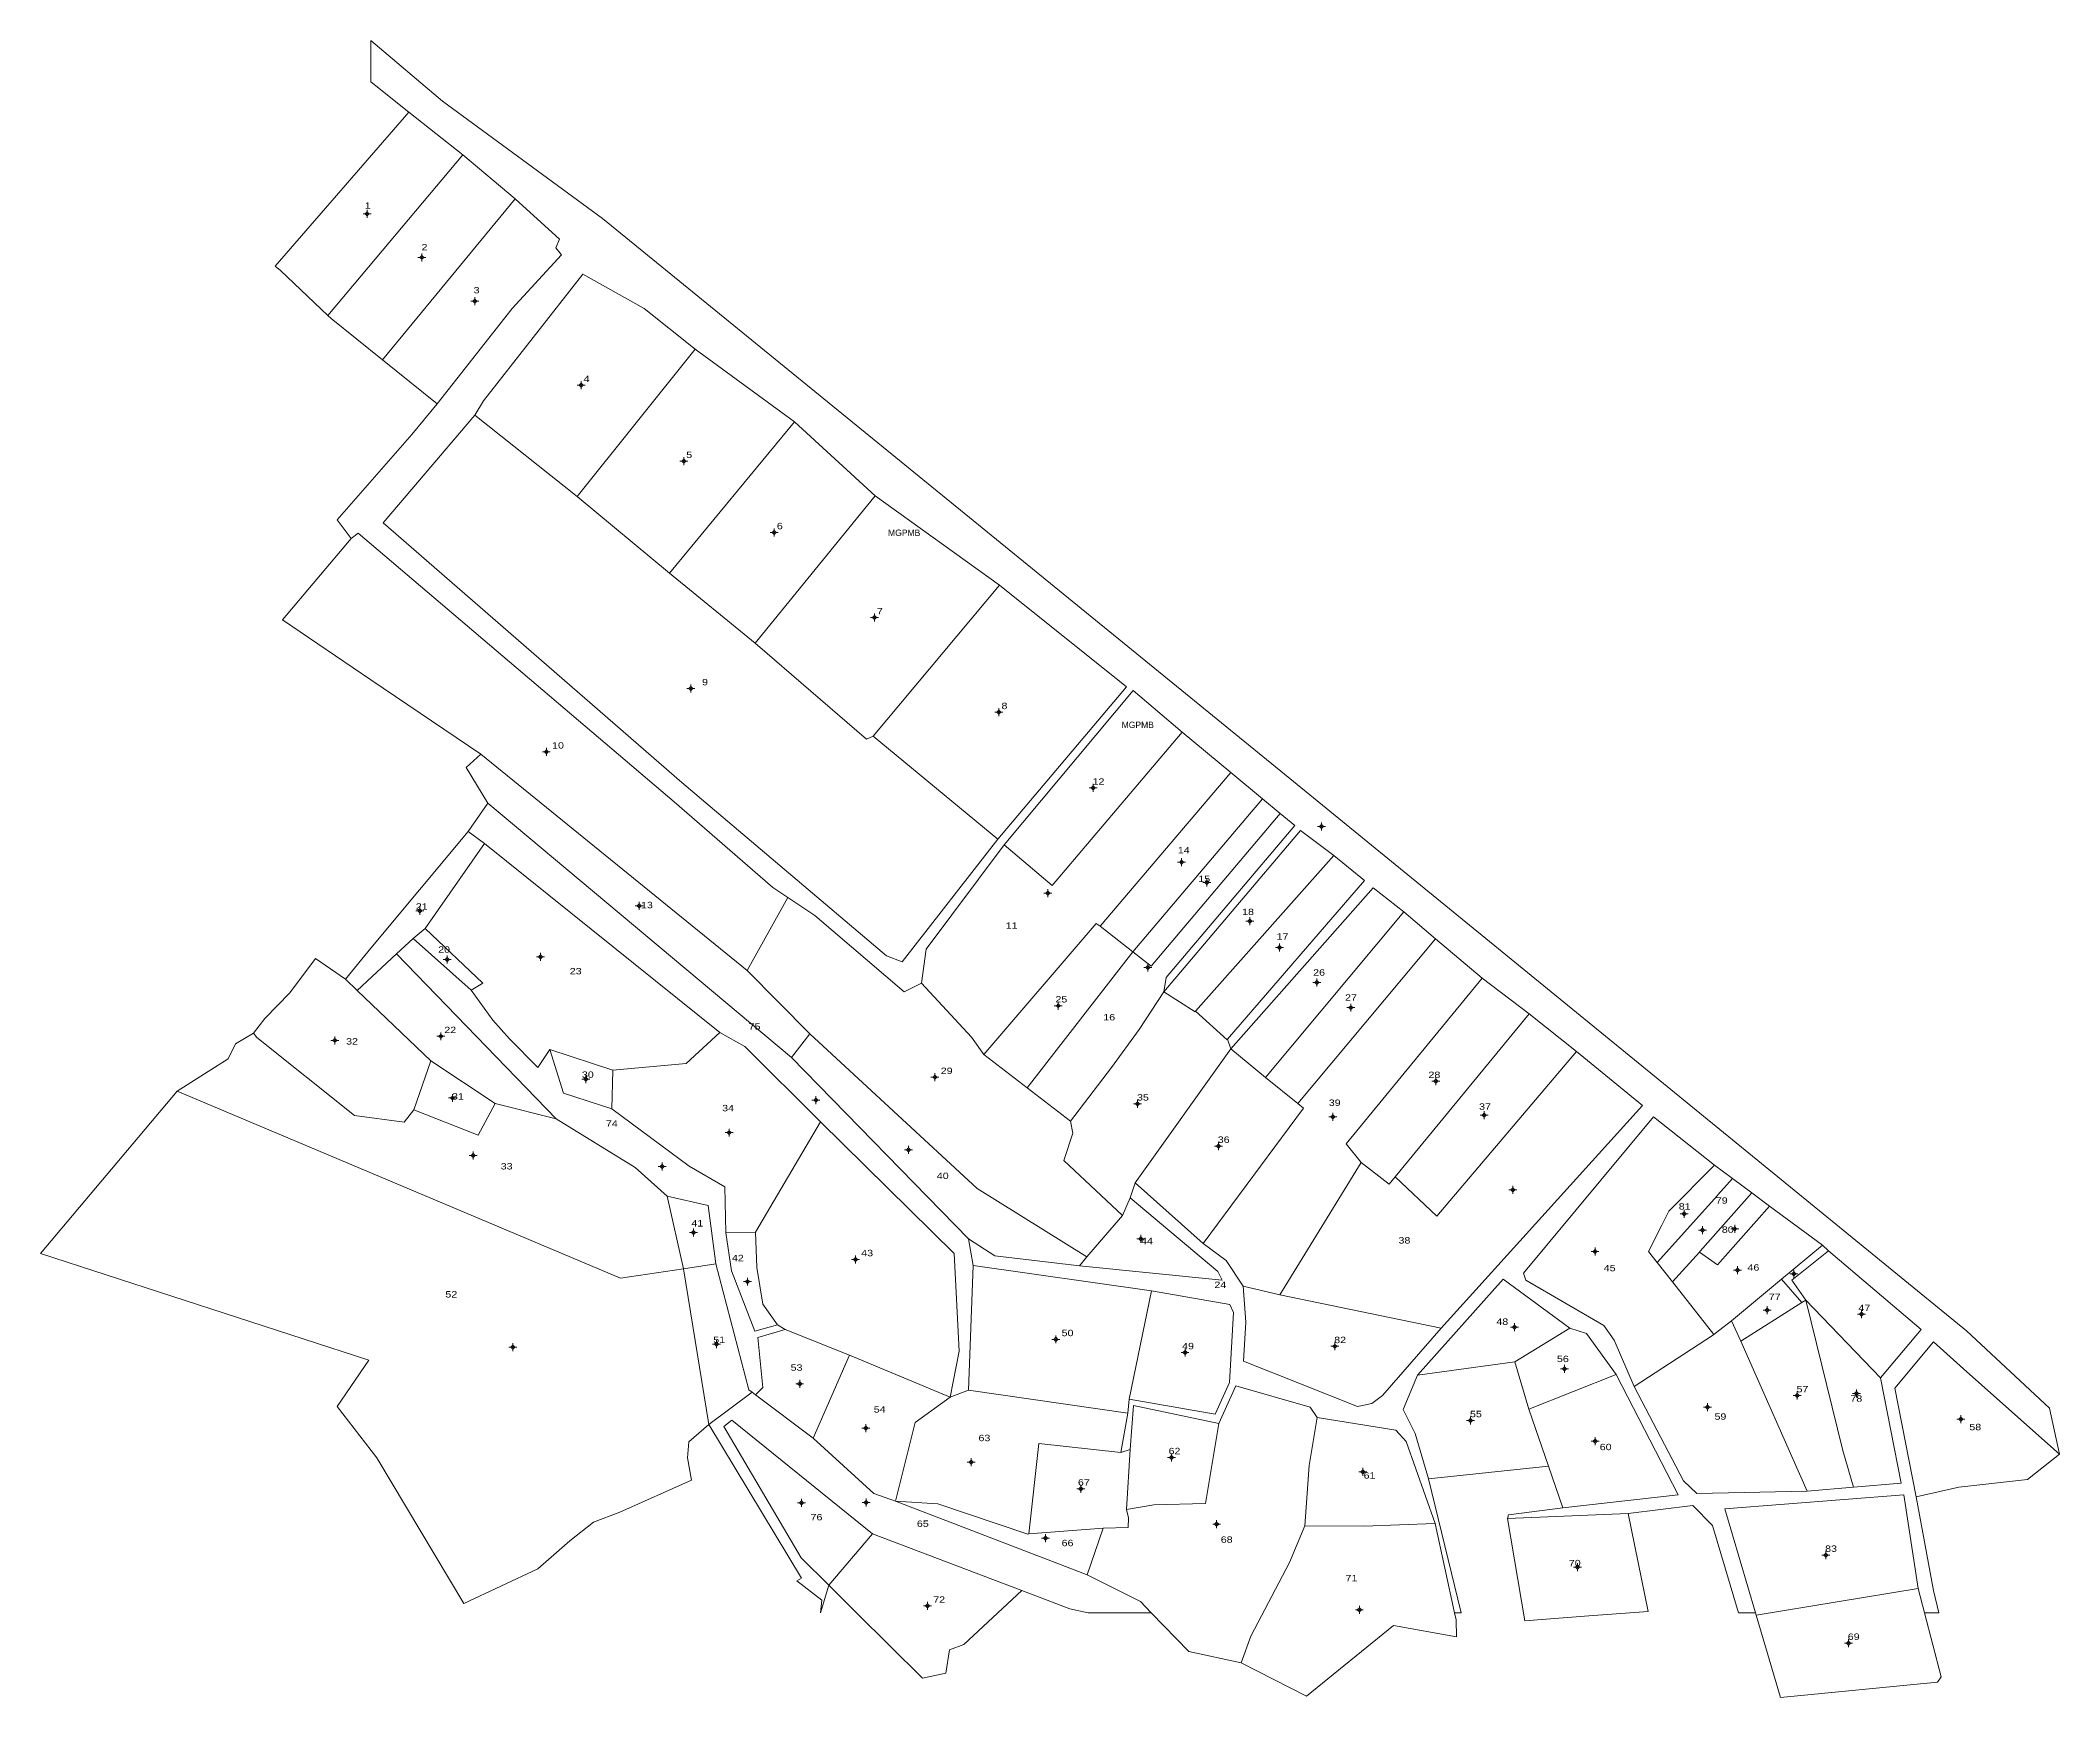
# Model space of a CAD drawing. Header units: metres. Extents: x 364896 to 365529, y 1840473 to 1840993.
import ezdxf
from ezdxf.enums import TextEntityAlignment as Align

# ---------------------------------------------------------------- set-up
doc = ezdxf.new("R2010")
doc.units = ezdxf.units.M
doc.header["$LTSCALE"] = 0.8
doc.layers.add('10', color=7, linetype='Continuous', lineweight=13)
doc.layers.add('11', color=7, linetype='Continuous', lineweight=13)
doc.layers.add('15', color=7, linetype='Continuous')
doc.layers.add('22', color=7, linetype='Continuous')

msp = doc.modelspace()

# ---------------------------------------------------------------- texts
at = {"layer": '15', "width": 1.25}
for s, p in [('1', (364998.07, 1840939.85)), ('2', (365015.85, 1840926.78)), ('3', (365032.16, 1840913.32)), ('4', (365066.61, 1840885.51)), ('5', (365098.78, 1840861.74)), ('6', (365127.16, 1840839.42)), ('7', (365158.51, 1840812.78)), ('9', (365103.72, 1840790.53)), ('8', (365197.54, 1840783.07)), ('10', (365056.74, 1840770.7)), ('12', (365226.07, 1840759.39)), ('14', (365252.78, 1840737.88)), ('15', (365259.18, 1840728.89)), ('21', (365014.05, 1840720.25)), ('13', (365084.59, 1840720.69)), ('18', (365272.92, 1840718.56)), ('11', (365198.86, 1840714.24)), ('17', (365283.72, 1840710.86)), ('20', (365021.04, 1840706.74)), ('23', (365062.29, 1840699.99)), ('26', (365295.18, 1840699.56)), ('25', (365214.43, 1840691.16)), ('27', (365305.17, 1840691.72)), ('16', (365229.43, 1840685.54)), ('32', (364992.21, 1840677.99)), ('22', (365022.97, 1840681.55)), ('75', (365118.31, 1840682.63)), ('30', (365066.07, 1840667.55)), ('29', (365178.5, 1840668.76)), ('28', (365331.3, 1840667.5)), ('31', (365025.39, 1840660.75)), ('35', (365239.99, 1840660.43)), ('34', (365110.02, 1840657.08)), ('39', (365300.07, 1840658.76)), ('37', (365347.16, 1840657.56)), ('74', (365073.6, 1840652.24)), ('36', (365265.29, 1840647.18)), ('33', (365040.64, 1840638.85)), ('40', (365177.27, 1840635.87)), ('79', (365421.33, 1840628.11)), ('81', (365409.71, 1840626.29)), ('41', (365100.36, 1840620.98)), ('44', (365241.24, 1840615.44)), ('38', (365321.91, 1840615.64)), ('80', (365423.21, 1840619)), ('42', (365113.09, 1840610.1)), ('43', (365153.59, 1840611.67)), ('45', (365386.23, 1840606.96)), ('46', (365431.25, 1840607.16)), ('52', (365023.31, 1840598.73)), ('24', (365264.25, 1840601.72)), ('77', (365437.93, 1840597.98)), ('48', (365352.57, 1840590.17)), ('47', (365466.02, 1840594.49)), ('51', (365107.24, 1840584.52)), ('50', (365216.38, 1840586.62)), ('82', (365301.77, 1840584.44)), ('49', (365254.12, 1840582.52)), ('56', (365371.55, 1840578.5)), ('53', (365131.48, 1840575.8)), ('57', (365446.61, 1840569.03)), ('78', (365463.49, 1840566.08)), ('54', (365157.52, 1840562.68)), ('55', (365344.31, 1840561.24)), ('59', (365420.92, 1840560.44)), ('63', (365190.33, 1840553.73)), ('58', (365500.76, 1840557.16)), ('62', (365249.89, 1840549.64)), ('60', (365384.96, 1840550.91)), ('67', (365221.48, 1840539.82)), ('61', (365310.98, 1840542)), ('76', (365137.72, 1840528.92)), ('65', (365171.03, 1840526.88)), ('66', (365216.37, 1840520.83)), ('68', (365266.23, 1840521.9)), ('70', (365375.28, 1840514.54)), ('83', (365455.57, 1840519.05)), ('71', (365305.34, 1840509.85)), ('72', (365176.15, 1840503.09)), ('69', (365462.66, 1840491.48))]:
    msp.add_text(s, height=2, dxfattribs=at).set_placement(p)
at = {"layer": '22'}
for p in [(365167.06, 1840837.32), (365240.24, 1840777.14)]:
    msp.add_text('MGPMB', height=2, dxfattribs=at).set_placement(p, align=Align.CENTER)

# ---------------------------------------------------------------- hatches: boundary and pattern name
at = {"layer": '11'}
for points in [[(364998.9098, 1840938.27, 1), (364998.6098, 1840938.27, 1)], [(365016.0798, 1840924.6, 1), (365015.7797, 1840924.6, 1)], [(365032.6898, 1840910.85, 1), (365032.3897, 1840910.85, 1)], [(365065.9598, 1840884.52, 1), (365065.6597, 1840884.52, 1)], [(365098.1298, 1840860.75, 1), (365097.8297, 1840860.75, 1)], [(365126.5098, 1840838.42, 1), (365126.2097, 1840838.42, 1)], [(365157.8698, 1840811.79, 1), (365157.5698, 1840811.79, 1)], [(365100.3798, 1840789.54, 1), (365100.0797, 1840789.54, 1)], [(365196.8898, 1840782.08, 1), (365196.5897, 1840782.08, 1)], [(365055.0898, 1840769.71, 1), (365054.7897, 1840769.71, 1)], [(365226.4298, 1840758.4, 1), (365226.1298, 1840758.4, 1)], [(365297.9098, 1840746.28, 1), (365297.6098, 1840746.28, 1)], [(365254.1298, 1840735.12, 1), (365253.8297, 1840735.12, 1)], [(365212.2298, 1840725.37, 1), (365211.9298, 1840725.37, 1)], [(365262.0098, 1840728.79, 1), (365261.7097, 1840728.79, 1)], [(365015.4698, 1840719.85, 1), (365015.1698, 1840719.85, 1)], [(365084.1298, 1840721.48, 1), (365083.8297, 1840721.48, 1)], [(365275.4598, 1840716.67, 1), (365275.1597, 1840716.67, 1)], [(365053.2298, 1840705.44, 1), (365052.9298, 1840705.44, 1)], [(365284.7798, 1840708.38, 1), (365284.4797, 1840708.38, 1)], [(365024.0198, 1840704.63, 1), (365023.7197, 1840704.63, 1)], [(365243.5698, 1840702.17, 1), (365243.2697, 1840702.17, 1)], [(365296.5198, 1840697.38, 1), (365296.2197, 1840697.38, 1)], [(365215.4898, 1840690.16, 1), (365215.1898, 1840690.16, 1)], [(365307.1098, 1840689.54, 1), (365306.8098, 1840689.54, 1)], [(365022.0198, 1840680.56, 1), (365021.7197, 1840680.56, 1)], [(364988.8298, 1840679.3, 1), (364988.5297, 1840679.3, 1)], [(365176.8498, 1840667.76, 1), (365176.5498, 1840667.76, 1)], [(365025.6998, 1840661.24, 1), (365025.3997, 1840661.24, 1)], [(365067.4898, 1840667.14, 1), (365067.1898, 1840667.14, 1)], [(365333.7298, 1840666.51, 1), (365333.4298, 1840666.51, 1)], [(365139.5698, 1840660.58, 1), (365139.2697, 1840660.58, 1)], [(365240.3398, 1840659.43, 1), (365240.0397, 1840659.43, 1)], [(365301.4598, 1840655.35, 1), (365301.1597, 1840655.35, 1)], [(365348.8998, 1840655.88, 1), (365348.5997, 1840655.88, 1)], [(365112.3598, 1840650.38, 1), (365112.0598, 1840650.38, 1)], [(365032.1198, 1840643.18, 1), (365031.8198, 1840643.18, 1)], [(365168.5398, 1840645.02, 1), (365168.2398, 1840645.02, 1)], [(365265.6498, 1840646.18, 1), (365265.3497, 1840646.18, 1)], [(365091.3498, 1840639.73, 1), (365091.0498, 1840639.73, 1)], [(365357.8398, 1840632.48, 1), (365357.5397, 1840632.48, 1)], [(365411.5698, 1840624.95, 1), (365411.2697, 1840624.95, 1)], [(365101.1998, 1840619.1, 1), (365100.8997, 1840619.1, 1)], [(365241.2998, 1840617.08, 1), (365240.9998, 1840617.08, 1)], [(365417.2698, 1840619.81, 1), (365416.9697, 1840619.81, 1)], [(365427.3898, 1840620.26, 1), (365427.0897, 1840620.26, 1)], [(365151.9498, 1840610.67, 1), (365151.6497, 1840610.67, 1)], [(365383.6298, 1840613.12, 1), (365383.3297, 1840613.12, 1)], [(365428.3198, 1840607.26, 1), (365428.0197, 1840607.26, 1)], [(365445.9098, 1840606.13, 1), (365445.6098, 1840606.13, 1)], [(365118.1098, 1840603.7, 1), (365117.8098, 1840603.7, 1)], [(365437.5298, 1840594.75, 1), (365437.2297, 1840594.75, 1)], [(365467.0798, 1840593.5, 1), (365466.7797, 1840593.5, 1)], [(365214.7298, 1840585.63, 1), (365214.4298, 1840585.63, 1)], [(365358.4298, 1840589.42, 1), (365358.1298, 1840589.42, 1)], [(365044.6298, 1840583.14, 1), (365044.3297, 1840583.14, 1)], [(365108.3698, 1840584.12, 1), (365108.0698, 1840584.12, 1)], [(365255.1798, 1840581.52, 1), (365254.8798, 1840581.52, 1)], [(365302.1198, 1840583.44, 1), (365301.8198, 1840583.44, 1)], [(365374.0498, 1840576.42, 1), (365373.7498, 1840576.42, 1)], [(365134.4598, 1840571.71, 1), (365134.1597, 1840571.71, 1)], [(365446.9598, 1840568.03, 1), (365446.6597, 1840568.03, 1)], [(365465.5098, 1840568.63, 1), (365465.2097, 1840568.63, 1)], [(365344.6698, 1840560.25, 1), (365344.3698, 1840560.25, 1)], [(365418.8898, 1840564.37, 1), (365418.5897, 1840564.37, 1)], [(365498.2098, 1840560.58, 1), (365497.9097, 1840560.58, 1)], [(365155.1498, 1840557.82, 1), (365154.8497, 1840557.82, 1)], [(365383.6798, 1840553.72, 1), (365383.3798, 1840553.72, 1)], [(365188.1498, 1840547.19, 1), (365187.8497, 1840547.19, 1)], [(365250.9498, 1840548.64, 1), (365250.6497, 1840548.64, 1)], [(365310.8898, 1840544.1, 1), (365310.5897, 1840544.1, 1)], [(365134.9898, 1840534.42, 1), (365134.6898, 1840534.42, 1)], [(365155.3298, 1840534.52, 1), (365155.0297, 1840534.52, 1)], [(365222.5298, 1840538.82, 1), (365222.2297, 1840538.82, 1)], [(365211.5098, 1840523.39, 1), (365211.2097, 1840523.39, 1)], [(365265.0998, 1840527.69, 1), (365264.7998, 1840527.69, 1)], [(365455.9298, 1840518.05, 1), (365455.6298, 1840518.05, 1)], [(365378.1298, 1840514.25, 1), (365377.8297, 1840514.25, 1)], [(365174.4998, 1840502.1, 1), (365174.1997, 1840502.1, 1)], [(365309.7998, 1840500.91, 1), (365309.4998, 1840500.91, 1)], [(365463.0098, 1840490.48, 1), (365462.7097, 1840490.48, 1)]]:
    msp.add_hatch(color=256, dxfattribs=at).paths.add_polyline_path(points)

# ---------------------------------------------------------------- linework, layer by layer
at = {"layer": '10'}
for p, q in [((364969.94, 1840921.84), (365011.88, 1840970.12)), ((365028.78, 1840956.67), (365011.88, 1840970.12)), ((365028.78, 1840956.67), (364986.51, 1840906.42)), ((365028.78, 1840956.67), (365045.22, 1840942.95)), ((365003.58, 1840892.53), (365045.22, 1840942.95)), ((365072.58, 1840936.81), (365285.06, 1840763.63)), ((364971.65, 1840920.45), (364969.94, 1840921.84)), ((364971.65, 1840920.45), (364986.51, 1840906.42)), ((365101.62, 1840895.8), (365064.58, 1840849.67)), ((365132.7, 1840873.12), (365101.62, 1840895.8)), ((365003.58, 1840892.53), (365020.73, 1840878.75)), ((365032.53, 1840875.13), (365064.58, 1840849.67)), ((365132.7, 1840873.12), (365093.55, 1840825.7)), ((365158.01, 1840849.88), (365132.7, 1840873.12)), ((365064.58, 1840849.67), (365093.55, 1840825.7)), ((365158.01, 1840849.88), (365120.37, 1840803.73)), ((365196.95, 1840821.87), (365158.01, 1840849.88)), ((364972.24, 1840810.99), (364993.8, 1840836.49)), ((365093.55, 1840825.7), (365120.37, 1840803.73)), ((365157.31, 1840774.64), (365196.95, 1840821.87)), ((364972.24, 1840810.99), (365000, 1840792.23)), ((365000, 1840792.23), (365034.38, 1840768.99)), ((365198.36, 1840740.6), (365238.75, 1840788.93)), ((365254.12, 1840775.87), (365238.75, 1840788.93)), ((365254.12, 1840775.87), (365269.41, 1840763.2)), ((365029.8, 1840764.74), (365034.38, 1840768.99)), ((365196.38, 1840742.29), (365157.31, 1840774.64)), ((365269.41, 1840763.2), (365228.44, 1840715.11)), ((365285.06, 1840763.63), (365499.9, 1840588.26)), ((365030.43, 1840744.74), (365036.66, 1840753.63)), ((365000, 1840708.15), (365030.43, 1840744.74)), ((365030.43, 1840744.74), (365035.59, 1840740.94)), ((365017.03, 1840714.29), (365035.59, 1840740.94)), ((365173.91, 1840707.83), (365198.36, 1840740.6)), ((365280.2, 1840667.66), (365323.56, 1840719.53)), ((365013.17, 1840711.2), (365017.03, 1840714.29)), ((364991.98, 1840698.51), (365000, 1840708.15)), ((364995.69, 1840694.96), (365007.96, 1840706.36)), ((365007.96, 1840706.36), (365013.17, 1840711.2)), ((365007.96, 1840706.36), (365058.01, 1840654.75)), ((365013.17, 1840711.2), (365031.37, 1840694.97)), ((365172.44, 1840697.2), (365173.91, 1840707.83)), ((365205.54, 1840664.4), (365238.73, 1840707.03)), ((365290.36, 1840659.55), (365333.5, 1840711.15)), ((365117.9, 1840701.19), (365137.51, 1840681.39)), ((364991.98, 1840698.51), (364995.69, 1840694.96)), ((364995.69, 1840694.96), (365018.74, 1840672.92)), ((365248.42, 1840694.45), (365258.21, 1840688.27)), ((365362.82, 1840687.58), (365348.17, 1840698.79)), ((365320.86, 1840636.56), (365362.82, 1840687.58)), ((365377.64, 1840675.84), (365362.82, 1840687.58)), ((365191.96, 1840674.86), (365205.54, 1840664.4)), ((365269.37, 1840676.69), (365268.39, 1840679.65)), ((365269.37, 1840676.69), (365280.2, 1840667.66)), ((365013.38, 1840657.49), (365018.74, 1840672.92)), ((365018.74, 1840672.92), (365038.95, 1840659.56)), ((365280.2, 1840667.66), (365290.36, 1840659.55)), ((364939.24, 1840663.42), (365078.14, 1840604.77)), ((365205.54, 1840664.4), (365219.11, 1840653.95)), ((365058.01, 1840654.75), (365038.95, 1840659.56)), ((365140.82, 1840653.82), (365120.42, 1840619.2)), ((365420.92, 1840640.2), (365426.54, 1840636.03)), ((365421.98, 1840630.86), (365426.54, 1840636.03)), ((365426.54, 1840636.03), (365432.57, 1840631.56)), ((365092.75, 1840630.46), (365097.91, 1840607.74)), ((365235.42, 1840624.41), (365237.8, 1840630.01)), ((365239.41, 1840634.61), (365237.8, 1840630.01)), ((365402.95, 1840609.7), (365421.82, 1840630.68)), ((365421.82, 1840630.68), (365421.98, 1840630.86)), ((365432.57, 1840631.56), (365438.19, 1840627.39)), ((365235.42, 1840624.41), (365224.3, 1840611.47)), ((365438.19, 1840627.39), (365454.76, 1840615.11)), ((365111.2, 1840618.95), (365120.42, 1840619.2)), ((365187.17, 1840617.1), (365188.64, 1840608.74)), ((365221.97, 1840608.66), (365224.3, 1840611.47)), ((365407.75, 1840603.6), (365416.18, 1840612.99)), ((365441.96, 1840604.47), (365454.76, 1840615.11)), ((365454.76, 1840615.11), (365456.62, 1840613.39)), ((365097.91, 1840607.74), (365105.9, 1840558.97)), ((365108.03, 1840609.26), (365118.42, 1840569.84)), ((365426.29, 1840591.44), (365441.96, 1840604.47)), ((365441.96, 1840604.47), (365448.29, 1840597.16)), ((365284.74, 1840599.55), (365335.3, 1840589.11)), ((365407.75, 1840603.6), (365420.71, 1840587.12)), ((365448.29, 1840597.16), (365449.54, 1840597.95)), ((365429.13, 1840585.04), (365448.29, 1840597.16)), ((365127.34, 1840590.17), (365129.76, 1840588.73)), ((365358.38, 1840578.6), (365375.64, 1840589.11)), ((365426.29, 1840591.44), (365429.13, 1840585.04)), ((365499.9, 1840588.26), (365525.86, 1840564.1)), ((365149.9, 1840580.72), (365138.56, 1840554.69)), ((365149.9, 1840580.72), (365181.49, 1840567.52)), ((365429.13, 1840585.04), (365450, 1840538.11)), ((365358.38, 1840578.6), (365327.91, 1840574.36)), ((365479.43, 1840540.54), (365472.97, 1840573.61)), ((365105.9, 1840558.97), (365119.47, 1840569.05)), ((365187.19, 1840569.75), (365181.49, 1840567.52)), ((365237.12, 1840562.52), (365187.19, 1840569.75)), ((365234.94, 1840550.19), (365237.12, 1840562.52)), ((365525.86, 1840564.1), (365529.04, 1840549.62)), ((365393.91, 1840531.05), (365356.05, 1840529.52)), ((365356.05, 1840529.52), (365361.45, 1840497.45)), ((365424.19, 1840532.5), (365433.77, 1840500)), ((365157.17, 1840524.67), (365143.44, 1840508.57)), ((365157.17, 1840524.67), (365203.91, 1840506.9)), ((365229.38, 1840526.43), (365206.15, 1840524.66)), ((365224.38, 1840511.86), (365229.38, 1840526.43)), ((365339.47, 1840500), (365333.41, 1840527.94)), ((365224.38, 1840511.86), (365241.06, 1840503.55)), ((365203.91, 1840506.9), (365218.97, 1840501.17)), ((365434, 1840499.22), (365484.69, 1840507.58)), ((365361.45, 1840497.45), (365381.58, 1840498.98)), ((365381.58, 1840498.98), (365391.54, 1840499.73)), ((365486.67, 1840500), (365491.19, 1840500)), ((365256.26, 1840487.79), (365272.59, 1840484.27))]:
    msp.add_line(p, q, dxfattribs=at)
for points in [[(365072.58, 1840936.81), (365022.41, 1840973.52), (365000, 1840992.57)], [(365011.88, 1840970.12), (365000, 1840979.63), (365000, 1840992.57)], [(365020.73, 1840878.75), (365044.26, 1840908.53), (365059.67, 1840925.4), (365057.96, 1840927.62), (365059.06, 1840930.34), (365045.22, 1840942.95)], [(365032.53, 1840875.13), (365035.25, 1840879.67), (365066.42, 1840919.37), (365085.63, 1840908.54), (365101.62, 1840895.8)], [(364986.51, 1840906.42), (364987.57, 1840905.42), (365003.58, 1840892.53)], [(364993.8, 1840836.49), (364989.39, 1840842.32), (365012.8, 1840869.05), (365020.73, 1840878.75)], [(365196.38, 1840742.29), (365166.44, 1840703.94), (365161.53, 1840705.75), (365097.42, 1840760.13), (365003.83, 1840841.48), (365032.53, 1840875.13)], [(364993.8, 1840836.49), (364996.01, 1840838.23), (365095.04, 1840754), (365125.89, 1840727.22)], [(365196.95, 1840821.87), (365236.68, 1840790.09), (365196.38, 1840742.29)], [(365120.37, 1840803.73), (365155.26, 1840773.7), (365157.31, 1840774.64)], [(365254.12, 1840775.87), (365213.46, 1840727.86), (365198.36, 1840740.6)], [(365130.61, 1840724.06), (365117.9, 1840701.19), (365034.38, 1840768.99)], [(365029.8, 1840764.74), (365036.66, 1840753.63), (365131.79, 1840673.97)], [(365269.41, 1840763.2), (365279.29, 1840755.01), (365284.83, 1840750.4), (365289.44, 1840746.56)], [(365279.29, 1840755.01), (365238.73, 1840707.03), (365228.44, 1840715.11)], [(365284.83, 1840750.4), (365244.48, 1840702.57), (365238.73, 1840707.03)], [(365248.42, 1840694.45), (365249.15, 1840698.94), (365289.44, 1840746.56)], [(365301.71, 1840737.25), (365291.17, 1840745.07), (365248.42, 1840694.45)], [(365035.59, 1840740.94), (365109.28, 1840681.8), (365098.76, 1840672.07), (365075.81, 1840669.95)], [(365258.21, 1840688.27), (365258.37, 1840688.45), (365301.71, 1840737.25)], [(365268.39, 1840679.65), (365311.3, 1840729.35), (365301.71, 1840737.25)], [(365125.89, 1840727.22), (365130.61, 1840724.06), (365139.02, 1840718.43)], [(365323.56, 1840719.53), (365314.02, 1840727.1), (365269.37, 1840676.69)], [(365172.44, 1840697.2), (365167.09, 1840694.49), (365139.02, 1840718.43)], [(365323.56, 1840719.53), (365333.5, 1840711.15), (365348.17, 1840698.79)], [(365031.37, 1840694.97), (365035.04, 1840697.18), (365017.03, 1840714.29)], [(365228.44, 1840715.11), (365227.15, 1840715.93), (365191.96, 1840674.86)], [(364963.17, 1840681.59), (364966.75, 1840686.14), (364974.6, 1840694.19), (364982.59, 1840704.97), (364991.98, 1840698.51)], [(365056.04, 1840676.41), (365052.31, 1840670.83), (365043.44, 1840679.78), (365038.18, 1840685.59), (365031.37, 1840694.97)], [(365191.96, 1840674.86), (365188.14, 1840680.25), (365172.44, 1840697.2)], [(365248.42, 1840694.45), (365240.69, 1840682.73), (365232.02, 1840670.83), (365219.11, 1840653.95)], [(365348.17, 1840698.79), (365305.53, 1840646.87), (365310.23, 1840641.03)], [(365258.37, 1840688.45), (365268.27, 1840679.51), (365268.39, 1840679.65)], [(364963.17, 1840681.59), (364957.6, 1840678.22), (364955.25, 1840673.52), (364939.24, 1840663.42)], [(365013.38, 1840657.49), (365010.35, 1840653.64), (364994.79, 1840655.78), (364964.22, 1840680.17), (364963.17, 1840681.59)], [(365109.28, 1840681.8), (365117.08, 1840677.35), (365140.82, 1840653.82)], [(365137.51, 1840681.39), (365131.79, 1840673.97), (365187.17, 1840617.1), (365195.4, 1840611.84), (365221.97, 1840608.66)], [(365224.3, 1840611.47), (365189.92, 1840632.88), (365137.51, 1840681.39)], [(365075.5, 1840657.88), (365060.33, 1840662.76), (365056.04, 1840676.41)], [(365056.04, 1840676.41), (365075.81, 1840669.95), (365075.5, 1840657.88)], [(365260.76, 1840615.68), (365239.41, 1840634.61), (365269.37, 1840676.69)], [(365273.26, 1840602.34), (365274.05, 1840590.98), (365273.31, 1840578.75), (365309.04, 1840564.54), (365313.59, 1840565.53), (365316.94, 1840568.06), (365335.3, 1840589.11), (365398.31, 1840658.92), (365377.64, 1840675.84)], [(365320.86, 1840636.56), (365333.93, 1840624.18), (365377.64, 1840675.84)], [(365105.9, 1840558.97), (365099.57, 1840553.5), (365099.12, 1840548.46), (365100.43, 1840541.48), (365077.97, 1840531.52), (365069.7, 1840528.34), (365062.32, 1840522.49), (365052.28, 1840513.78), (365029.13, 1840502.86), (365001.83, 1840548.46), (364989.45, 1840564.59), (364999.3, 1840579.15), (364896.43, 1840612.57), (364939.24, 1840663.42)], [(365038.95, 1840659.56), (365033.63, 1840649.55), (365013.38, 1840657.49)], [(365058.01, 1840654.75), (365082.77, 1840639.47), (365092.75, 1840630.46)], [(365075.5, 1840657.88), (365099.73, 1840639.92), (365110.88, 1840633.36), (365111.2, 1840618.95)], [(365290.36, 1840659.55), (365292.17, 1840658.1), (365260.76, 1840615.68)], [(365395.78, 1840570.86), (365389.44, 1840585.41), (365386.21, 1840589.93), (365361.83, 1840604.14), (365361.05, 1840606.32), (365401.78, 1840655.39), (365420.92, 1840640.2)], [(365181.49, 1840567.52), (365184.23, 1840581.89), (365182.71, 1840612.55), (365140.82, 1840653.82)], [(365219.11, 1840653.95), (365219.84, 1840650.25), (365217.12, 1840641.67), (365235.42, 1840624.41)], [(365273.26, 1840602.34), (365284.74, 1840599.55), (365310.23, 1840641.03)], [(365320.86, 1840636.56), (365318.95, 1840634.23), (365310.23, 1840641.03)], [(365420.92, 1840640.2), (365406.57, 1840625.75), (365404.39, 1840621.44), (365400.22, 1840613.17)], [(365108.03, 1840609.26), (365105.67, 1840627.56), (365092.75, 1840630.46)], [(365237.8, 1840630.01), (365265.32, 1840606.87), (365266.7, 1840604.16), (365221.97, 1840608.66)], [(365416.18, 1840612.99), (365416.42, 1840613.26), (365432.57, 1840631.56)], [(365438.19, 1840627.39), (365421.9, 1840608.95), (365416.18, 1840612.99)], [(365120.42, 1840619.2), (365120.91, 1840608.09), (365122.76, 1840596.63), (365127.34, 1840590.17), (365120.26, 1840588.21), (365112.99, 1840607.1), (365111.2, 1840618.95)], [(365273.26, 1840602.34), (365267.95, 1840610.32), (365260.76, 1840615.68)], [(365400.22, 1840613.17), (365402.95, 1840609.7), (365407.75, 1840603.6)], [(365472.97, 1840573.61), (365449.54, 1840597.95), (365445.16, 1840604.22), (365456.62, 1840613.39)], [(365456.62, 1840613.39), (365485.7, 1840588.68), (365472.97, 1840573.61)], [(365078.14, 1840604.77), (365097.91, 1840607.74), (365108.03, 1840609.26)], [(365187.19, 1840569.75), (365188.64, 1840608.74), (365244.49, 1840600.85), (365237.56, 1840566.84), (365237.12, 1840562.52)], [(365375.64, 1840589.11), (365354.75, 1840604.47), (365327.91, 1840574.36)], [(365237.56, 1840566.84), (365264.47, 1840562.2), (365268.94, 1840572.12), (365270.26, 1840594.08), (365269.11, 1840596.51), (365244.49, 1840600.85)], [(365449.54, 1840597.95), (365461.17, 1840550.85), (365464.48, 1840539.31)], [(365120.52, 1840568.26), (365122.77, 1840570.59), (365121.15, 1840586.2), (365129.76, 1840588.73), (365149.9, 1840580.72)], [(365375.64, 1840589.11), (365380.86, 1840587.51), (365390.06, 1840574.63), (365362.74, 1840563.74), (365358.38, 1840578.6)], [(365395.78, 1840570.86), (365420.29, 1840586.85), (365420.71, 1840587.12)], [(365420.71, 1840587.12), (365423.52, 1840589.3), (365426.29, 1840591.44)], [(365489.53, 1840584.83), (365477.45, 1840570.37), (365484.11, 1840536.32)], [(365489.53, 1840584.83), (365500, 1840575.5), (365529.04, 1840549.62)], [(365368.9, 1840545.94), (365331.28, 1840541.9), (365327.11, 1840556.15), (365323.43, 1840563.61), (365327.91, 1840574.36)], [(365390.06, 1840574.63), (365409.53, 1840536.88), (365373.44, 1840532.8)], [(365118.42, 1840569.84), (365119.47, 1840569.05), (365120.52, 1840568.26), (365138.56, 1840554.69)], [(365181.49, 1840567.52), (365170.52, 1840559.57), (365164.38, 1840534.92), (365157.55, 1840537.34), (365138.56, 1840554.69)], [(365265.68, 1840559.25), (365270.91, 1840571.11), (365294.29, 1840564.35), (365296.41, 1840561.11)], [(365450, 1840538.11), (365415.43, 1840537.3), (365411.21, 1840541.27), (365395.78, 1840570.86)], [(365134.78, 1840517.14), (365110.57, 1840558.28), (365113.02, 1840560.28), (365157.17, 1840524.67)], [(365237.86, 1840551.11), (365238.91, 1840564.92), (365265.68, 1840559.25)], [(365292.61, 1840527.23), (365293.9, 1840546.14), (365296.41, 1840561.11)], [(365296.41, 1840561.11), (365321.07, 1840557.21), (365324.37, 1840553.64), (365333.41, 1840527.94), (365311.08, 1840527.08), (365292.61, 1840527.23)], [(365362.74, 1840563.74), (365368.9, 1840545.94), (365373.44, 1840532.8)], [(365105.9, 1840558.97), (365134.9, 1840510.85), (365133.46, 1840509.95), (365141.27, 1840503.95), (365140.88, 1840500), (365143.44, 1840508.57)], [(365265.68, 1840559.25), (365261.46, 1840534.23), (365245.31, 1840533.75), (365236.69, 1840532.36)], [(365234.94, 1840550.19), (365209.19, 1840552.98), (365206.15, 1840524.66)], [(365236.69, 1840532.36), (365237.86, 1840551.11), (365234.94, 1840550.19)], [(365484.11, 1840536.32), (365497.5, 1840539.3), (365519, 1840541.7), (365529.04, 1840549.62)], [(365339.47, 1840500), (365341.58, 1840500), (365331.28, 1840541.9)], [(365224.38, 1840511.86), (365164.38, 1840534.92), (365177.64, 1840534.11), (365205.82, 1840524.63), (365206.15, 1840524.66)], [(365424.19, 1840532.5), (365480.26, 1840536.88), (365484.69, 1840507.58)], [(365450, 1840538.11), (365464.48, 1840539.31), (365479.43, 1840540.54)], [(365484.11, 1840536.32), (365489.51, 1840506.93), (365491.19, 1840500)], [(365236.69, 1840532.36), (365237.34, 1840529.68), (365237.22, 1840526.68), (365229.38, 1840526.43)], [(365356.05, 1840529.52), (365356.43, 1840530.68), (365373.44, 1840532.8)], [(365391.54, 1840499.73), (365400.17, 1840500.39), (365393.91, 1840531.05)], [(365393.91, 1840531.05), (365414.16, 1840533.55), (365420.26, 1840527.32), (365428.47, 1840500), (365433.77, 1840500)], [(365272.59, 1840484.27), (365275.69, 1840492.65), (365287.77, 1840515.67), (365292.61, 1840527.23)], [(365134.78, 1840517.14), (365143.44, 1840508.57), (365152.09, 1840500), (365172.77, 1840479.53)], [(365203.91, 1840506.9), (365185.7, 1840490), (365181.2, 1840488.31), (365180.1, 1840481.08), (365172.77, 1840479.53)], [(365241.06, 1840503.55), (365244.48, 1840500), (365256.26, 1840487.79)], [(365484.69, 1840507.58), (365486.67, 1840500), (365491.92, 1840479.85)], [(365218.97, 1840501.17), (365224.7, 1840500), (365244.48, 1840500)], [(365272.59, 1840484.27), (365293.06, 1840473.88), (365320.36, 1840496.02), (365340.07, 1840492.47), (365339.95, 1840497.8), (365339.47, 1840500)], [(365433.77, 1840500), (365434, 1840499.22), (365441.61, 1840473.39)], [(365491.92, 1840479.85), (365490.83, 1840478.27), (365441.61, 1840473.39)]]:
    msp.add_lwpolyline(points, dxfattribs=at)
at = {"layer": '11'}
for p, q in [((364998.76, 1840939.52), (364998.76, 1840938.9)), ((364998.14, 1840938.27), (364997.51, 1840938.27)), ((364998.76, 1840937.64), (364998.76, 1840937.02)), ((365000.01, 1840938.27), (364999.38, 1840938.27)), ((365015.3, 1840924.6), (365014.68, 1840924.6)), ((365015.93, 1840925.85), (365015.93, 1840925.22)), ((365015.93, 1840923.98), (365015.93, 1840923.35)), ((365017.18, 1840924.6), (365016.56, 1840924.6)), ((365031.92, 1840910.85), (365031.29, 1840910.85)), ((365032.54, 1840912.1), (365032.54, 1840911.48)), ((365032.54, 1840910.22), (365032.54, 1840909.6)), ((365033.79, 1840910.85), (365033.16, 1840910.85)), ((365065.18, 1840884.52), (365064.56, 1840884.52)), ((365065.81, 1840885.77), (365065.81, 1840885.14)), ((365065.81, 1840883.9), (365065.81, 1840883.27)), ((365067.06, 1840884.52), (365066.44, 1840884.52)), ((365097.36, 1840860.75), (365096.73, 1840860.75)), ((365097.98, 1840862), (365097.98, 1840861.38)), ((365097.98, 1840860.12), (365097.98, 1840859.5)), ((365099.23, 1840860.75), (365098.6, 1840860.75)), ((365125.74, 1840838.42), (365125.11, 1840838.42)), ((365126.36, 1840839.67), (365126.36, 1840839.04)), ((365127.61, 1840838.42), (365126.98, 1840838.42)), ((365126.36, 1840837.8), (365126.36, 1840837.17)), ((365157.72, 1840813.04), (365157.72, 1840812.42)), ((365157.1, 1840811.79), (365156.47, 1840811.79)), ((365157.72, 1840811.16), (365157.72, 1840810.54)), ((365158.97, 1840811.79), (365158.34, 1840811.79)), ((365099.6, 1840789.54), (365098.98, 1840789.54)), ((365100.23, 1840790.79), (365100.23, 1840790.16)), ((365100.23, 1840788.92), (365100.23, 1840788.29)), ((365101.48, 1840789.54), (365100.86, 1840789.54)), ((365196.12, 1840782.08), (365195.49, 1840782.08)), ((365196.74, 1840783.33), (365196.74, 1840782.7)), ((365196.74, 1840781.46), (365196.74, 1840780.83)), ((365197.99, 1840782.08), (365197.36, 1840782.08)), ((365054.32, 1840769.71), (365053.69, 1840769.71)), ((365054.94, 1840770.96), (365054.94, 1840770.34)), ((365054.94, 1840769.08), (365054.94, 1840768.46)), ((365056.19, 1840769.71), (365055.56, 1840769.71)), ((365225.66, 1840758.4), (365225.03, 1840758.4)), ((365226.28, 1840759.65), (365226.28, 1840759.02)), ((365226.28, 1840757.78), (365226.28, 1840757.15)), ((365227.53, 1840758.4), (365226.9, 1840758.4)), ((365297.14, 1840746.28), (365296.51, 1840746.28)), ((365297.76, 1840747.53), (365297.76, 1840746.9)), ((365297.76, 1840745.66), (365297.76, 1840745.03)), ((365299.01, 1840746.28), (365298.38, 1840746.28)), ((365253.36, 1840735.12), (365252.73, 1840735.12)), ((365253.98, 1840736.37), (365253.98, 1840735.74)), ((365253.98, 1840734.5), (365253.98, 1840733.87)), ((365255.23, 1840735.12), (365254.6, 1840735.12)), ((365211.46, 1840725.37), (365210.83, 1840725.37)), ((365212.08, 1840726.62), (365212.08, 1840726)), ((365212.08, 1840724.74), (365212.08, 1840724.12)), ((365213.33, 1840725.37), (365212.7, 1840725.37)), ((365261.24, 1840728.79), (365260.61, 1840728.79)), ((365261.86, 1840730.04), (365261.86, 1840729.42)), ((365261.86, 1840728.16), (365261.86, 1840727.54)), ((365263.11, 1840728.79), (365262.48, 1840728.79)), ((365014.7, 1840719.85), (365014.07, 1840719.85)), ((365015.32, 1840721.1), (365015.32, 1840720.48)), ((365015.32, 1840719.22), (365015.32, 1840718.6)), ((365016.57, 1840719.85), (365015.94, 1840719.85)), ((365083.36, 1840721.48), (365082.73, 1840721.48)), ((365083.98, 1840722.73), (365083.98, 1840722.1)), ((365083.98, 1840720.86), (365083.98, 1840720.23)), ((365085.23, 1840721.48), (365084.6, 1840721.48)), ((365274.68, 1840716.67), (365274.06, 1840716.67)), ((365275.31, 1840717.92), (365275.31, 1840717.3)), ((365275.31, 1840716.04), (365275.31, 1840715.42)), ((365276.56, 1840716.67), (365275.94, 1840716.67)), ((365023.87, 1840705.88), (365023.87, 1840705.26)), ((365052.46, 1840705.44), (365051.83, 1840705.44)), ((365053.08, 1840706.69), (365053.08, 1840706.06)), ((365054.33, 1840705.44), (365053.7, 1840705.44)), ((365284, 1840708.38), (365283.38, 1840708.38)), ((365284.63, 1840709.63), (365284.63, 1840709)), ((365284.63, 1840707.76), (365284.63, 1840707.13)), ((365285.88, 1840708.38), (365285.26, 1840708.38)), ((365023.24, 1840704.63), (365022.62, 1840704.63)), ((365023.87, 1840704), (365023.87, 1840703.38)), ((365025.12, 1840704.63), (365024.5, 1840704.63)), ((365053.08, 1840704.82), (365053.08, 1840704.19)), ((365242.8, 1840702.17), (365242.17, 1840702.17)), ((365243.42, 1840703.42), (365243.42, 1840702.8)), ((365243.42, 1840701.54), (365243.42, 1840700.92)), ((365244.67, 1840702.17), (365244.04, 1840702.17)), ((365295.74, 1840697.38), (365295.12, 1840697.38)), ((365296.37, 1840698.63), (365296.37, 1840698)), ((365296.37, 1840696.76), (365296.37, 1840696.13)), ((365297.62, 1840697.38), (365297, 1840697.38)), ((365214.72, 1840690.16), (365214.09, 1840690.16)), ((365215.34, 1840691.41), (365215.34, 1840690.78)), ((365215.34, 1840689.54), (365215.34, 1840688.91)), ((365216.59, 1840690.16), (365215.96, 1840690.16)), ((365306.34, 1840689.54), (365305.71, 1840689.54)), ((365306.96, 1840690.79), (365306.96, 1840690.16)), ((365306.96, 1840688.92), (365306.96, 1840688.29)), ((365308.21, 1840689.54), (365307.58, 1840689.54)), ((364988.68, 1840680.55), (364988.68, 1840679.92)), ((365021.24, 1840680.56), (365020.62, 1840680.56)), ((365021.87, 1840681.81), (365021.87, 1840681.18)), ((365023.12, 1840680.56), (365022.5, 1840680.56)), ((364988.06, 1840679.3), (364987.43, 1840679.3)), ((364988.68, 1840678.68), (364988.68, 1840678.05)), ((364989.93, 1840679.3), (364989.3, 1840679.3)), ((365021.87, 1840679.94), (365021.87, 1840679.31)), ((365067.34, 1840668.39), (365067.34, 1840667.76)), ((365176.08, 1840667.76), (365175.45, 1840667.76)), ((365176.7, 1840669.01), (365176.7, 1840668.38)), ((365177.95, 1840667.76), (365177.32, 1840667.76)), ((365333.58, 1840667.76), (365333.58, 1840667.14)), ((365024.92, 1840661.24), (365024.3, 1840661.24)), ((365025.55, 1840662.49), (365025.55, 1840661.86)), ((365026.8, 1840661.24), (365026.18, 1840661.24)), ((365066.72, 1840667.14), (365066.09, 1840667.14)), ((365067.34, 1840666.52), (365067.34, 1840665.89)), ((365068.59, 1840667.14), (365067.96, 1840667.14)), ((365139.42, 1840661.83), (365139.42, 1840661.2)), ((365176.7, 1840667.14), (365176.7, 1840666.51)), ((365332.96, 1840666.51), (365332.33, 1840666.51)), ((365333.58, 1840665.88), (365333.58, 1840665.26)), ((365334.83, 1840666.51), (365334.2, 1840666.51)), ((365025.55, 1840660.62), (365025.55, 1840659.99)), ((365138.8, 1840660.58), (365138.17, 1840660.58)), ((365139.42, 1840659.96), (365139.42, 1840659.33)), ((365140.67, 1840660.58), (365140.04, 1840660.58)), ((365239.56, 1840659.43), (365238.94, 1840659.43)), ((365240.19, 1840660.68), (365240.19, 1840660.06)), ((365240.19, 1840658.8), (365240.19, 1840658.18)), ((365241.44, 1840659.43), (365240.82, 1840659.43)), ((365300.68, 1840655.35), (365300.06, 1840655.35)), ((365301.31, 1840656.6), (365301.31, 1840655.98)), ((365301.31, 1840654.72), (365301.31, 1840654.1)), ((365302.56, 1840655.35), (365301.94, 1840655.35)), ((365348.12, 1840655.88), (365347.5, 1840655.88)), ((365348.75, 1840657.13), (365348.75, 1840656.5)), ((365348.75, 1840655.26), (365348.75, 1840654.63)), ((365350, 1840655.88), (365349.38, 1840655.88)), ((365111.58, 1840650.38), (365110.96, 1840650.38)), ((365112.21, 1840651.63), (365112.21, 1840651)), ((365112.21, 1840649.76), (365112.21, 1840649.13)), ((365113.46, 1840650.38), (365112.84, 1840650.38)), ((365031.34, 1840643.18), (365030.72, 1840643.18)), ((365031.97, 1840644.43), (365031.97, 1840643.8)), ((365031.97, 1840642.56), (365031.97, 1840641.93)), ((365033.22, 1840643.18), (365032.6, 1840643.18)), ((365167.76, 1840645.02), (365167.14, 1840645.02)), ((365168.39, 1840646.27), (365168.39, 1840645.64)), ((365168.39, 1840644.4), (365168.39, 1840643.77)), ((365169.64, 1840645.02), (365169.02, 1840645.02)), ((365264.88, 1840646.18), (365264.25, 1840646.18)), ((365265.5, 1840647.43), (365265.5, 1840646.8)), ((365265.5, 1840645.56), (365265.5, 1840644.93)), ((365266.75, 1840646.18), (365266.12, 1840646.18)), ((365090.58, 1840639.73), (365089.95, 1840639.73)), ((365091.2, 1840640.98), (365091.2, 1840640.36)), ((365091.2, 1840639.1), (365091.2, 1840638.48)), ((365092.45, 1840639.73), (365091.82, 1840639.73)), ((365357.06, 1840632.48), (365356.44, 1840632.48)), ((365357.69, 1840633.73), (365357.69, 1840633.1)), ((365357.69, 1840631.86), (365357.69, 1840631.23)), ((365358.94, 1840632.48), (365358.32, 1840632.48)), ((365410.8, 1840624.95), (365410.17, 1840624.95)), ((365411.42, 1840626.2), (365411.42, 1840625.58)), ((365411.42, 1840624.32), (365411.42, 1840623.7)), ((365412.67, 1840624.95), (365412.04, 1840624.95)), ((365100.42, 1840619.1), (365099.8, 1840619.1)), ((365101.05, 1840620.35), (365101.05, 1840619.72)), ((365101.05, 1840618.48), (365101.05, 1840617.85)), ((365102.3, 1840619.1), (365101.68, 1840619.1)), ((365240.52, 1840617.08), (365239.9, 1840617.08)), ((365241.15, 1840618.33), (365241.15, 1840617.7)), ((365242.4, 1840617.08), (365241.78, 1840617.08)), ((365416.5, 1840619.81), (365415.87, 1840619.81)), ((365417.12, 1840621.06), (365417.12, 1840620.44)), ((365417.12, 1840619.18), (365417.12, 1840618.56)), ((365418.37, 1840619.81), (365417.74, 1840619.81)), ((365426.62, 1840620.26), (365425.99, 1840620.26)), ((365427.24, 1840621.51), (365427.24, 1840620.88)), ((365427.24, 1840619.64), (365427.24, 1840619.01)), ((365428.49, 1840620.26), (365427.86, 1840620.26)), ((365151.18, 1840610.67), (365150.55, 1840610.67)), ((365151.8, 1840611.92), (365151.8, 1840611.3)), ((365153.05, 1840610.67), (365152.42, 1840610.67)), ((365241.15, 1840616.46), (365241.15, 1840615.83)), ((365382.86, 1840613.12), (365382.23, 1840613.12)), ((365383.48, 1840614.37), (365383.48, 1840613.74)), ((365383.48, 1840612.5), (365383.48, 1840611.87)), ((365384.73, 1840613.12), (365384.1, 1840613.12)), ((365117.96, 1840604.95), (365117.96, 1840604.32)), ((365151.8, 1840610.04), (365151.8, 1840609.42)), ((365427.54, 1840607.26), (365426.92, 1840607.26)), ((365428.17, 1840608.51), (365428.17, 1840607.88)), ((365428.17, 1840606.64), (365428.17, 1840606.01)), ((365429.42, 1840607.26), (365428.8, 1840607.26)), ((365445.14, 1840606.13), (365444.51, 1840606.13)), ((365445.76, 1840607.38), (365445.76, 1840606.76)), ((365445.76, 1840605.5), (365445.76, 1840604.88)), ((365447.01, 1840606.13), (365446.38, 1840606.13)), ((365117.34, 1840603.7), (365116.71, 1840603.7)), ((365117.96, 1840603.08), (365117.96, 1840602.45)), ((365119.21, 1840603.7), (365118.58, 1840603.7)), ((365436.76, 1840594.75), (365436.13, 1840594.75)), ((365437.38, 1840596), (365437.38, 1840595.38)), ((365437.38, 1840594.12), (365437.38, 1840593.5)), ((365438.63, 1840594.75), (365438, 1840594.75)), ((365466.3, 1840593.5), (365465.68, 1840593.5)), ((365466.93, 1840594.75), (365466.93, 1840594.12)), ((365466.93, 1840592.88), (365466.93, 1840592.25)), ((365468.18, 1840593.5), (365467.56, 1840593.5)), ((365108.22, 1840585.37), (365108.22, 1840584.74)), ((365213.96, 1840585.63), (365213.33, 1840585.63)), ((365214.58, 1840586.88), (365214.58, 1840586.26)), ((365215.83, 1840585.63), (365215.2, 1840585.63)), ((365357.66, 1840589.42), (365357.03, 1840589.42)), ((365358.28, 1840590.67), (365358.28, 1840590.04)), ((365358.28, 1840588.8), (365358.28, 1840588.17)), ((365359.53, 1840589.42), (365358.9, 1840589.42)), ((365043.86, 1840583.14), (365043.23, 1840583.14)), ((365044.48, 1840584.39), (365044.48, 1840583.76)), ((365044.48, 1840582.52), (365044.48, 1840581.89)), ((365045.73, 1840583.14), (365045.1, 1840583.14)), ((365107.6, 1840584.12), (365106.97, 1840584.12)), ((365108.22, 1840583.5), (365108.22, 1840582.87)), ((365109.47, 1840584.12), (365108.84, 1840584.12)), ((365214.58, 1840585), (365214.58, 1840584.38)), ((365254.4, 1840581.52), (365253.78, 1840581.52)), ((365255.03, 1840582.77), (365255.03, 1840582.14)), ((365255.03, 1840580.9), (365255.03, 1840580.27)), ((365256.28, 1840581.52), (365255.66, 1840581.52)), ((365301.34, 1840583.44), (365300.72, 1840583.44)), ((365301.97, 1840584.69), (365301.97, 1840584.06)), ((365301.97, 1840582.82), (365301.97, 1840582.19)), ((365303.22, 1840583.44), (365302.6, 1840583.44)), ((365134.31, 1840572.96), (365134.31, 1840572.34)), ((365373.28, 1840576.42), (365372.65, 1840576.42)), ((365373.9, 1840577.67), (365373.9, 1840577.04)), ((365373.9, 1840575.8), (365373.9, 1840575.17)), ((365375.15, 1840576.42), (365374.52, 1840576.42)), ((365133.68, 1840571.71), (365133.06, 1840571.71)), ((365134.31, 1840571.08), (365134.31, 1840570.46)), ((365135.56, 1840571.71), (365134.94, 1840571.71)), ((365446.18, 1840568.03), (365445.56, 1840568.03)), ((365446.81, 1840569.28), (365446.81, 1840568.66)), ((365446.81, 1840567.4), (365446.81, 1840566.78)), ((365448.06, 1840568.03), (365447.44, 1840568.03)), ((365464.74, 1840568.63), (365464.11, 1840568.63)), ((365465.36, 1840569.88), (365465.36, 1840569.26)), ((365465.36, 1840568), (365465.36, 1840567.38)), ((365466.61, 1840568.63), (365465.98, 1840568.63)), ((365343.9, 1840560.25), (365343.27, 1840560.25)), ((365344.52, 1840561.5), (365344.52, 1840560.88)), ((365345.77, 1840560.25), (365345.14, 1840560.25)), ((365418.12, 1840564.37), (365417.49, 1840564.37)), ((365418.74, 1840565.62), (365418.74, 1840565)), ((365418.74, 1840563.74), (365418.74, 1840563.12)), ((365419.99, 1840564.37), (365419.36, 1840564.37)), ((365497.44, 1840560.58), (365496.81, 1840560.58)), ((365498.06, 1840561.83), (365498.06, 1840561.2)), ((365498.06, 1840559.96), (365498.06, 1840559.33)), ((365499.31, 1840560.58), (365498.68, 1840560.58)), ((365154.38, 1840557.82), (365153.75, 1840557.82)), ((365155, 1840559.07), (365155, 1840558.44)), ((365155, 1840557.2), (365155, 1840556.57)), ((365156.25, 1840557.82), (365155.62, 1840557.82)), ((365344.52, 1840559.62), (365344.52, 1840559)), ((365382.9, 1840553.72), (365382.28, 1840553.72)), ((365383.53, 1840554.97), (365383.53, 1840554.34)), ((365384.78, 1840553.72), (365384.16, 1840553.72)), ((365187.38, 1840547.19), (365186.75, 1840547.19)), ((365188, 1840548.44), (365188, 1840547.82)), ((365189.25, 1840547.19), (365188.62, 1840547.19)), ((365250.18, 1840548.64), (365249.55, 1840548.64)), ((365250.8, 1840549.89), (365250.8, 1840549.26)), ((365250.8, 1840548.02), (365250.8, 1840547.39)), ((365252.05, 1840548.64), (365251.42, 1840548.64)), ((365383.53, 1840553.1), (365383.53, 1840552.47)), ((365188, 1840546.56), (365188, 1840545.94)), ((365310.12, 1840544.1), (365309.49, 1840544.1)), ((365310.74, 1840545.35), (365310.74, 1840544.72)), ((365310.74, 1840543.48), (365310.74, 1840542.85)), ((365311.99, 1840544.1), (365311.36, 1840544.1)), ((365134.84, 1840535.67), (365134.84, 1840535.04)), ((365154.56, 1840534.52), (365153.93, 1840534.52)), ((365155.18, 1840535.77), (365155.18, 1840535.14)), ((365156.43, 1840534.52), (365155.8, 1840534.52)), ((365221.76, 1840538.82), (365221.13, 1840538.82)), ((365222.38, 1840540.07), (365222.38, 1840539.44)), ((365222.38, 1840538.2), (365222.38, 1840537.57)), ((365223.63, 1840538.82), (365223, 1840538.82)), ((365134.22, 1840534.42), (365133.59, 1840534.42)), ((365134.84, 1840533.8), (365134.84, 1840533.17)), ((365136.09, 1840534.42), (365135.46, 1840534.42)), ((365155.18, 1840533.9), (365155.18, 1840533.27)), ((365264.95, 1840528.94), (365264.95, 1840528.32)), ((365210.74, 1840523.39), (365210.11, 1840523.39)), ((365211.36, 1840524.64), (365211.36, 1840524.02)), ((365211.36, 1840522.76), (365211.36, 1840522.14)), ((365212.61, 1840523.39), (365211.98, 1840523.39)), ((365264.32, 1840527.69), (365263.7, 1840527.69)), ((365264.95, 1840527.06), (365264.95, 1840526.44)), ((365266.2, 1840527.69), (365265.58, 1840527.69)), ((365455.16, 1840518.05), (365454.53, 1840518.05)), ((365455.78, 1840519.3), (365455.78, 1840518.68)), ((365455.78, 1840517.42), (365455.78, 1840516.8)), ((365457.03, 1840518.05), (365456.4, 1840518.05)), ((365377.36, 1840514.25), (365376.73, 1840514.25)), ((365377.98, 1840515.5), (365377.98, 1840514.88)), ((365377.98, 1840513.62), (365377.98, 1840513)), ((365379.23, 1840514.25), (365378.6, 1840514.25)), ((365174.35, 1840503.35), (365174.35, 1840502.72)), ((365173.72, 1840502.1), (365173.1, 1840502.1)), ((365174.35, 1840501.48), (365174.35, 1840500.85)), ((365175.6, 1840502.1), (365174.98, 1840502.1)), ((365309.02, 1840500.91), (365308.4, 1840500.91)), ((365309.65, 1840502.16), (365309.65, 1840501.54)), ((365309.65, 1840500.28), (365309.65, 1840499.66)), ((365310.9, 1840500.91), (365310.28, 1840500.91)), ((365462.24, 1840490.48), (365461.61, 1840490.48)), ((365462.86, 1840491.73), (365462.86, 1840491.1)), ((365464.11, 1840490.48), (365463.48, 1840490.48)), ((365462.86, 1840489.86), (365462.86, 1840489.23))]:
    msp.add_line(p, q, dxfattribs=at)
for points in [[(364998.76, 1840938.9), (364998.14, 1840938.27), (364998.76, 1840937.64), (364999.38, 1840938.27)], [(365015.93, 1840925.22), (365015.3, 1840924.6), (365015.93, 1840923.98), (365016.56, 1840924.6)], [(365032.54, 1840911.48), (365031.92, 1840910.85), (365032.54, 1840910.22), (365033.16, 1840910.85)], [(365065.81, 1840885.14), (365065.18, 1840884.52), (365065.81, 1840883.9), (365066.44, 1840884.52)], [(365097.98, 1840861.38), (365097.36, 1840860.75), (365097.98, 1840860.12), (365098.6, 1840860.75)], [(365126.36, 1840839.04), (365125.74, 1840838.42), (365126.36, 1840837.8), (365126.98, 1840838.42)], [(365157.72, 1840812.42), (365157.1, 1840811.79), (365157.72, 1840811.16), (365158.34, 1840811.79)], [(365100.23, 1840790.16), (365099.6, 1840789.54), (365100.23, 1840788.92), (365100.86, 1840789.54)], [(365196.74, 1840782.7), (365196.12, 1840782.08), (365196.74, 1840781.46), (365197.36, 1840782.08)], [(365054.94, 1840770.34), (365054.32, 1840769.71), (365054.94, 1840769.08), (365055.56, 1840769.71)], [(365226.28, 1840759.02), (365225.66, 1840758.4), (365226.28, 1840757.78), (365226.9, 1840758.4)], [(365297.76, 1840746.9), (365297.14, 1840746.28), (365297.76, 1840745.66), (365298.38, 1840746.28)], [(365253.98, 1840735.74), (365253.36, 1840735.12), (365253.98, 1840734.5), (365254.6, 1840735.12)], [(365212.08, 1840726), (365211.46, 1840725.37), (365212.08, 1840724.74), (365212.7, 1840725.37)], [(365261.86, 1840729.42), (365261.24, 1840728.79), (365261.86, 1840728.16), (365262.48, 1840728.79)], [(365015.32, 1840720.48), (365014.7, 1840719.85), (365015.32, 1840719.22), (365015.94, 1840719.85)], [(365083.98, 1840722.1), (365083.36, 1840721.48), (365083.98, 1840720.86), (365084.6, 1840721.48)], [(365275.31, 1840717.3), (365274.68, 1840716.67), (365275.31, 1840716.04), (365275.94, 1840716.67)], [(365053.08, 1840706.06), (365052.46, 1840705.44), (365053.08, 1840704.82), (365053.7, 1840705.44)], [(365284.63, 1840709), (365284, 1840708.38), (365284.63, 1840707.76), (365285.26, 1840708.38)], [(365023.87, 1840705.26), (365023.24, 1840704.63), (365023.87, 1840704), (365024.5, 1840704.63)], [(365243.42, 1840702.8), (365242.8, 1840702.17), (365243.42, 1840701.54), (365244.04, 1840702.17)], [(365296.37, 1840698), (365295.74, 1840697.38), (365296.37, 1840696.76), (365297, 1840697.38)], [(365215.34, 1840690.78), (365214.72, 1840690.16), (365215.34, 1840689.54), (365215.96, 1840690.16)], [(365306.96, 1840690.16), (365306.34, 1840689.54), (365306.96, 1840688.92), (365307.58, 1840689.54)], [(365021.87, 1840681.18), (365021.24, 1840680.56), (365021.87, 1840679.94), (365022.5, 1840680.56)], [(364988.68, 1840679.92), (364988.06, 1840679.3), (364988.68, 1840678.68), (364989.3, 1840679.3)], [(365067.34, 1840667.76), (365066.72, 1840667.14), (365067.34, 1840666.52), (365067.96, 1840667.14)], [(365176.7, 1840668.38), (365176.08, 1840667.76), (365176.7, 1840667.14), (365177.32, 1840667.76)], [(365025.55, 1840661.86), (365024.92, 1840661.24), (365025.55, 1840660.62), (365026.18, 1840661.24)], [(365139.42, 1840661.2), (365138.8, 1840660.58), (365139.42, 1840659.96), (365140.04, 1840660.58)], [(365333.58, 1840667.14), (365332.96, 1840666.51), (365333.58, 1840665.88), (365334.2, 1840666.51)], [(365240.19, 1840660.06), (365239.56, 1840659.43), (365240.19, 1840658.8), (365240.82, 1840659.43)], [(365301.31, 1840655.98), (365300.68, 1840655.35), (365301.31, 1840654.72), (365301.94, 1840655.35)], [(365348.75, 1840656.5), (365348.12, 1840655.88), (365348.75, 1840655.26), (365349.38, 1840655.88)], [(365112.21, 1840651), (365111.58, 1840650.38), (365112.21, 1840649.76), (365112.84, 1840650.38)], [(365031.97, 1840643.8), (365031.34, 1840643.18), (365031.97, 1840642.56), (365032.6, 1840643.18)], [(365168.39, 1840645.64), (365167.76, 1840645.02), (365168.39, 1840644.4), (365169.02, 1840645.02)], [(365265.5, 1840646.8), (365264.88, 1840646.18), (365265.5, 1840645.56), (365266.12, 1840646.18)], [(365091.2, 1840640.36), (365090.58, 1840639.73), (365091.2, 1840639.1), (365091.82, 1840639.73)], [(365357.69, 1840633.1), (365357.06, 1840632.48), (365357.69, 1840631.86), (365358.32, 1840632.48)], [(365411.42, 1840625.58), (365410.8, 1840624.95), (365411.42, 1840624.32), (365412.04, 1840624.95)], [(365101.05, 1840619.72), (365100.42, 1840619.1), (365101.05, 1840618.48), (365101.68, 1840619.1)], [(365241.15, 1840617.7), (365240.52, 1840617.08), (365241.15, 1840616.46), (365241.78, 1840617.08)], [(365417.12, 1840620.44), (365416.5, 1840619.81), (365417.12, 1840619.18), (365417.74, 1840619.81)], [(365427.24, 1840620.88), (365426.62, 1840620.26), (365427.24, 1840619.64), (365427.86, 1840620.26)], [(365151.8, 1840611.3), (365151.18, 1840610.67), (365151.8, 1840610.04), (365152.42, 1840610.67)], [(365383.48, 1840613.74), (365382.86, 1840613.12), (365383.48, 1840612.5), (365384.1, 1840613.12)], [(365117.96, 1840604.32), (365117.34, 1840603.7), (365117.96, 1840603.08), (365118.58, 1840603.7)], [(365428.17, 1840607.88), (365427.54, 1840607.26), (365428.17, 1840606.64), (365428.8, 1840607.26)], [(365445.76, 1840606.76), (365445.14, 1840606.13), (365445.76, 1840605.5), (365446.38, 1840606.13)], [(365437.38, 1840595.38), (365436.76, 1840594.75), (365437.38, 1840594.12), (365438, 1840594.75)], [(365466.93, 1840594.12), (365466.3, 1840593.5), (365466.93, 1840592.88), (365467.56, 1840593.5)], [(365214.58, 1840586.26), (365213.96, 1840585.63), (365214.58, 1840585), (365215.2, 1840585.63)], [(365358.28, 1840590.04), (365357.66, 1840589.42), (365358.28, 1840588.8), (365358.9, 1840589.42)], [(365044.48, 1840583.76), (365043.86, 1840583.14), (365044.48, 1840582.52), (365045.1, 1840583.14)], [(365108.22, 1840584.74), (365107.6, 1840584.12), (365108.22, 1840583.5), (365108.84, 1840584.12)], [(365255.03, 1840582.14), (365254.4, 1840581.52), (365255.03, 1840580.9), (365255.66, 1840581.52)], [(365301.97, 1840584.06), (365301.34, 1840583.44), (365301.97, 1840582.82), (365302.6, 1840583.44)], [(365373.9, 1840577.04), (365373.28, 1840576.42), (365373.9, 1840575.8), (365374.52, 1840576.42)], [(365134.31, 1840572.34), (365133.68, 1840571.71), (365134.31, 1840571.08), (365134.94, 1840571.71)], [(365446.81, 1840568.66), (365446.18, 1840568.03), (365446.81, 1840567.4), (365447.44, 1840568.03)], [(365465.36, 1840569.26), (365464.74, 1840568.63), (365465.36, 1840568), (365465.98, 1840568.63)], [(365344.52, 1840560.88), (365343.9, 1840560.25), (365344.52, 1840559.62), (365345.14, 1840560.25)], [(365418.74, 1840565), (365418.12, 1840564.37), (365418.74, 1840563.74), (365419.36, 1840564.37)], [(365498.06, 1840561.2), (365497.44, 1840560.58), (365498.06, 1840559.96), (365498.68, 1840560.58)], [(365155, 1840558.44), (365154.38, 1840557.82), (365155, 1840557.2), (365155.62, 1840557.82)], [(365383.53, 1840554.34), (365382.9, 1840553.72), (365383.53, 1840553.1), (365384.16, 1840553.72)], [(365188, 1840547.82), (365187.38, 1840547.19), (365188, 1840546.56), (365188.62, 1840547.19)], [(365250.8, 1840549.26), (365250.18, 1840548.64), (365250.8, 1840548.02), (365251.42, 1840548.64)], [(365310.74, 1840544.72), (365310.12, 1840544.1), (365310.74, 1840543.48), (365311.36, 1840544.1)], [(365134.84, 1840535.04), (365134.22, 1840534.42), (365134.84, 1840533.8), (365135.46, 1840534.42)], [(365155.18, 1840535.14), (365154.56, 1840534.52), (365155.18, 1840533.9), (365155.8, 1840534.52)], [(365222.38, 1840539.44), (365221.76, 1840538.82), (365222.38, 1840538.2), (365223, 1840538.82)], [(365264.95, 1840528.32), (365264.32, 1840527.69), (365264.95, 1840527.06), (365265.58, 1840527.69)], [(365211.36, 1840524.02), (365210.74, 1840523.39), (365211.36, 1840522.76), (365211.98, 1840523.39)], [(365455.78, 1840518.68), (365455.16, 1840518.05), (365455.78, 1840517.42), (365456.4, 1840518.05)], [(365377.98, 1840514.88), (365377.36, 1840514.25), (365377.98, 1840513.62), (365378.6, 1840514.25)], [(365174.35, 1840502.72), (365173.72, 1840502.1), (365174.35, 1840501.48), (365174.98, 1840502.1)], [(365309.65, 1840501.54), (365309.02, 1840500.91), (365309.65, 1840500.28), (365310.28, 1840500.91)], [(365462.86, 1840491.1), (365462.24, 1840490.48), (365462.86, 1840489.86), (365463.48, 1840490.48)]]:
    msp.add_lwpolyline(points, close=True, dxfattribs=at)
for centre in [(364998.7598, 1840938.27), (365015.9298, 1840924.6), (365032.5397, 1840910.85), (365065.8098, 1840884.52), (365097.9797, 1840860.75), (365126.3598, 1840838.42), (365157.7198, 1840811.79), (365100.2297, 1840789.54), (365196.7398, 1840782.08), (365054.9398, 1840769.71), (365226.2798, 1840758.4), (365297.7598, 1840746.28), (365253.9797, 1840735.12), (365212.0798, 1840725.37), (365261.8598, 1840728.79), (365015.3198, 1840719.85), (365083.9797, 1840721.48), (365275.3098, 1840716.67), (365053.0798, 1840705.44), (365284.6298, 1840708.38), (365023.8698, 1840704.63), (365243.4198, 1840702.17), (365296.3698, 1840697.38), (365215.3398, 1840690.16), (365306.9598, 1840689.54), (365021.8698, 1840680.56), (364988.6798, 1840679.3), (365176.6998, 1840667.76), (365025.5498, 1840661.24), (365067.3398, 1840667.14), (365333.5798, 1840666.51), (365139.4198, 1840660.58), (365240.1898, 1840659.43), (365301.3098, 1840655.35), (365348.7498, 1840655.88), (365112.2098, 1840650.38), (365031.9698, 1840643.18), (365168.3898, 1840645.02), (365265.4998, 1840646.18), (365091.1998, 1840639.73), (365357.6898, 1840632.48), (365411.4198, 1840624.95), (365101.0498, 1840619.1), (365241.1498, 1840617.08), (365417.1198, 1840619.81), (365427.2398, 1840620.26), (365151.7998, 1840610.67), (365383.4797, 1840613.12), (365428.1698, 1840607.26), (365445.7598, 1840606.13), (365117.9598, 1840603.7), (365437.3798, 1840594.75), (365466.9298, 1840593.5), (365214.5798, 1840585.63), (365358.2798, 1840589.42), (365044.4797, 1840583.14), (365108.2198, 1840584.12), (365255.0298, 1840581.52), (365301.9698, 1840583.44), (365373.8998, 1840576.42), (365134.3098, 1840571.71), (365446.8098, 1840568.03), (365465.3598, 1840568.63), (365344.5198, 1840560.25), (365418.7398, 1840564.37), (365498.0598, 1840560.58), (365154.9998, 1840557.82), (365383.5298, 1840553.72), (365187.9998, 1840547.19), (365250.7998, 1840548.64), (365310.7398, 1840544.1), (365134.8398, 1840534.42), (365155.1798, 1840534.52), (365222.3798, 1840538.82), (365211.3598, 1840523.39), (365264.9498, 1840527.69), (365455.7798, 1840518.05), (365377.9797, 1840514.25), (365174.3497, 1840502.1), (365309.6498, 1840500.91), (365462.8598, 1840490.48)]:
    msp.add_circle(centre, 0.15, dxfattribs=at)

msp.set_redraw_order([(e.dxf.handle, doc.entitydb.next_handle()) for e in msp.query("TEXT MTEXT ATTDEF DIMENSION ARC_DIMENSION")])  # texts and dimensions are drawn at this point

doc.saveas('drawing.dxf')
